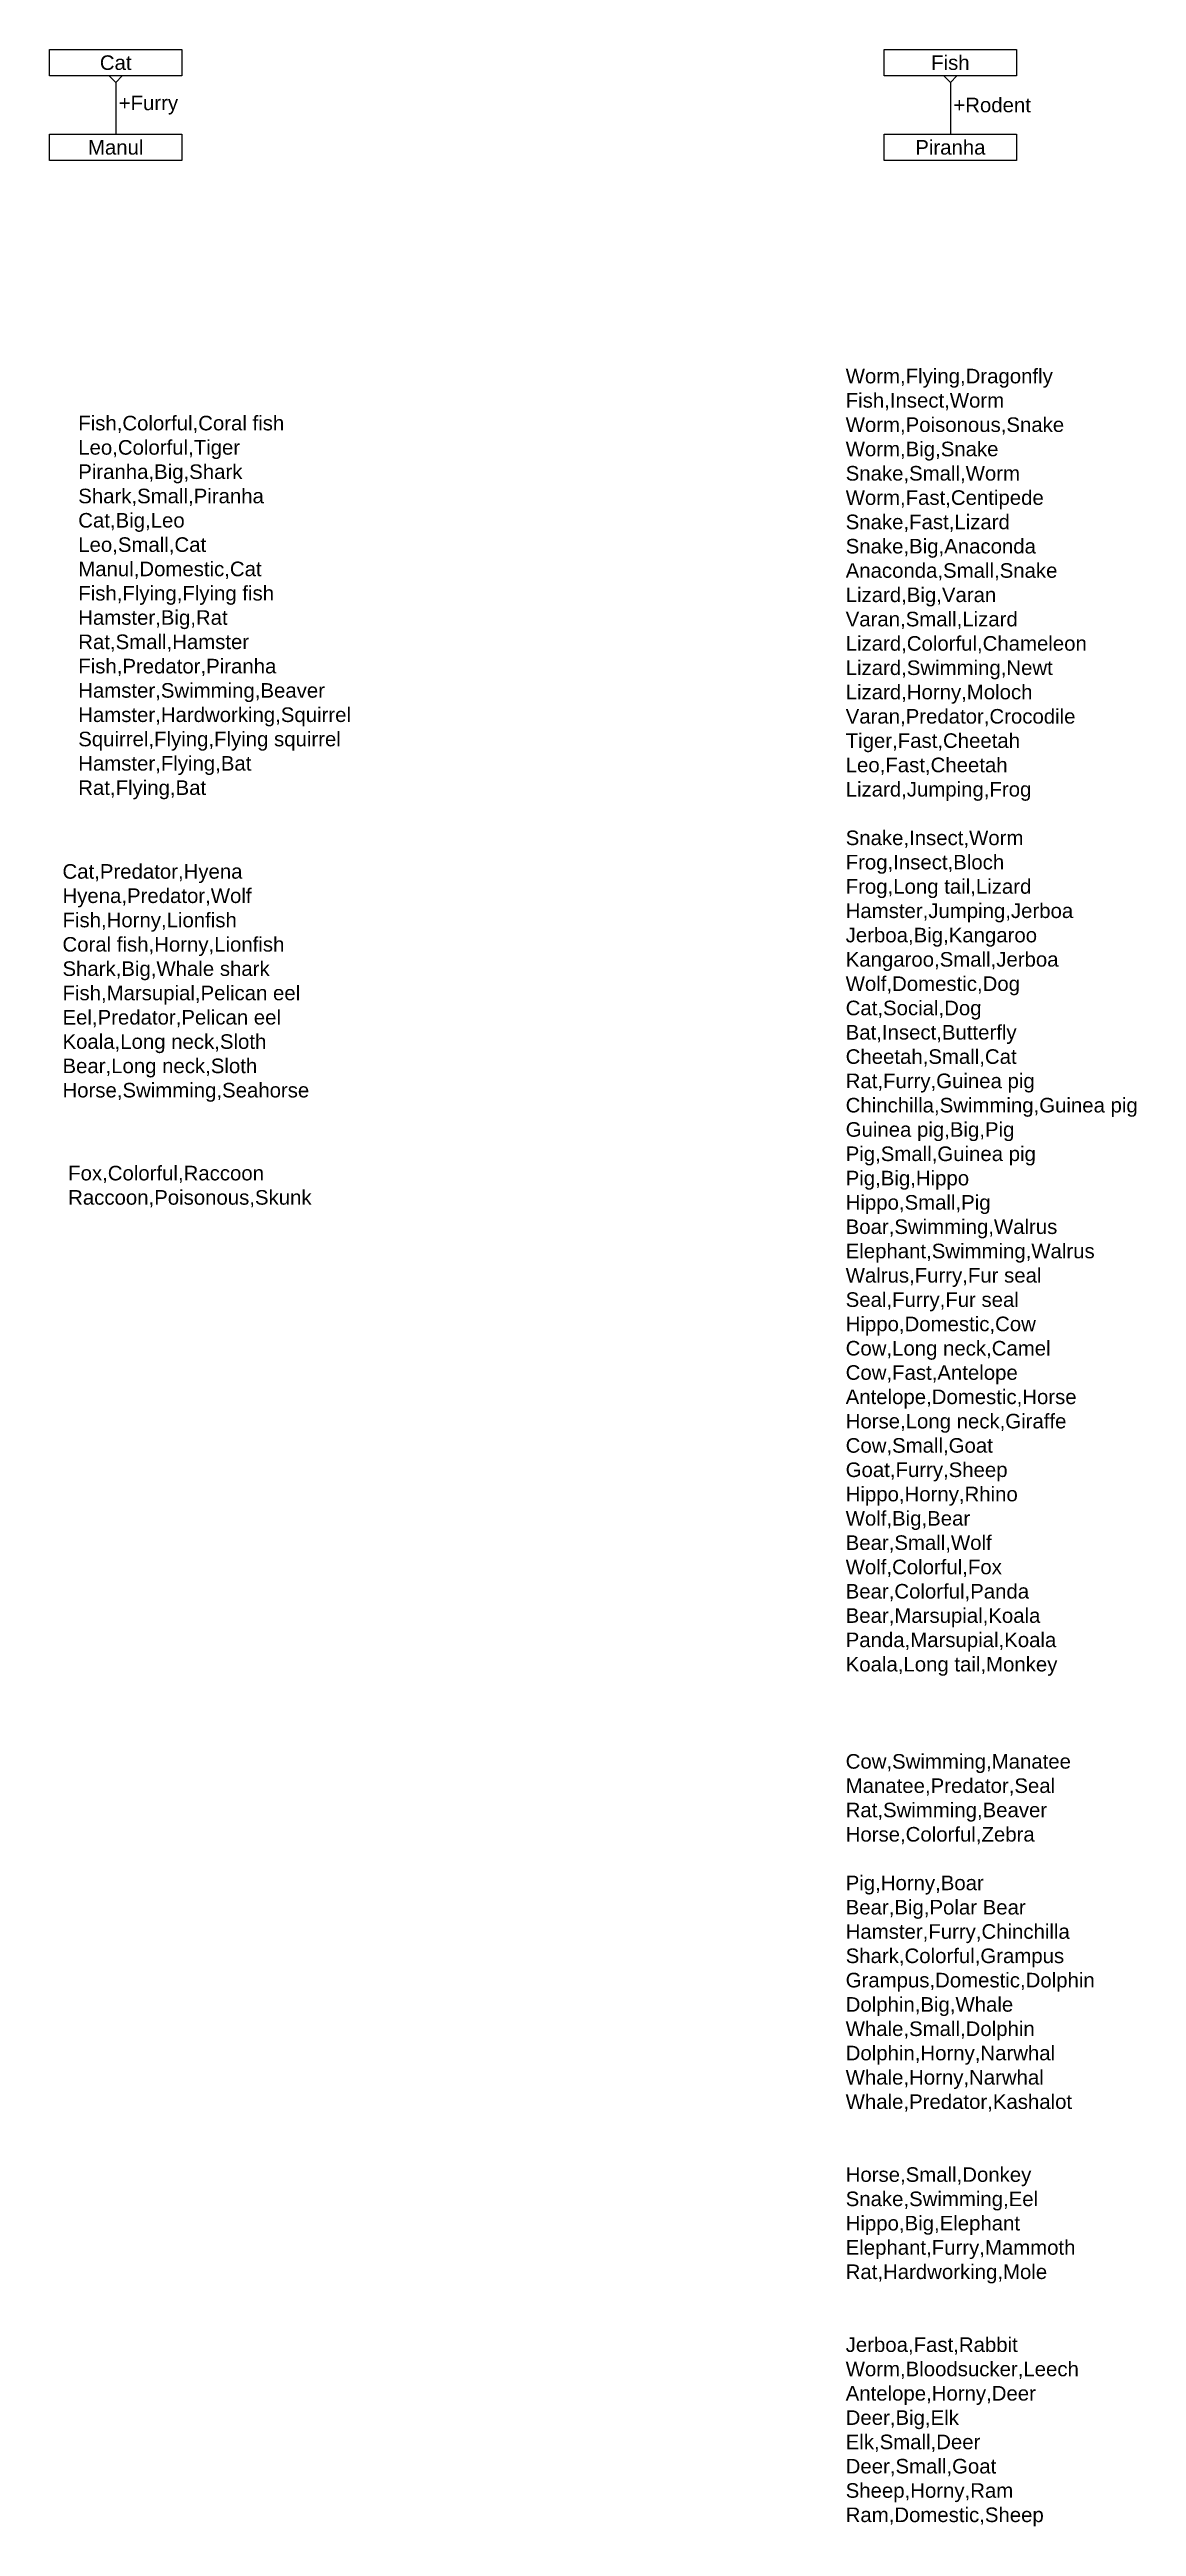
# Model space of a CAD drawing. Header units: millimetres. Extents: x 680 to 1567, y 1696 to 2284.
# Drawn here: x 680.3 to 866.7, y 1695.7 to 2120.4 of the extents above; entities that cross this region are included whole.
import ezdxf

# ---------------------------------------------------------------- set-up
doc = ezdxf.new("R2010")
doc.units = ezdxf.units.MM
doc.styles.get("Standard").update_dxf_attribs({"font": 'arial.ttf'})

msp = doc.modelspace()

# ---------------------------------------------------------------- texts
at = {"char_height": 2.5}
for s, insert, width, attachment_point in [('Cat', (691.67, 2118.13), 22.686, 5), ('Fish', (834.79, 2118.13), 22.686, 5), ('+Furry', (692.18, 2110.87), 22.686, 4), ('+Rodent', (835.3, 2110.87), 22.686, 4), ('Manul', (691.67, 2103.61), 22.686, 5), ('Piranha', (834.79, 2103.61), 22.686, 5), ('^J\\P\\P\\P\\PWorm,Flying,Dragonfly\\PFish,Insect,Worm\\PWorm,Poisonous,Snake\\PWorm,Big,Snake\\PSnake,Small,Worm\\PWorm,Fast,Centipede\\PSnake,Fast,Lizard\\PSnake,Big,Anaconda\\PAnaconda,Small,Snake\\PLizard,Big,Varan\\PVaran,Small,Lizard\\PLizard,Colorful,Chameleon\\PLizard,Swimming,Newt\\PLizard,Horny,Moloch\\PVaran,Predator,Crocodile\\PTiger,Fast,Cheetah\\PLeo,Fast,Cheetah\\PLizard,Jumping,Frog\\P\\PSnake,Insect,Worm\\PFrog,Insect,Bloch\\PFrog,Long tail,Lizard\\PHamster,Jumping,Jerboa\\PJerboa,Big,Kangaroo\\PKangaroo,Small,Jerboa\\PWolf,Domestic,Dog\\PCat,Social,Dog\\PBat,Insect,Butterfly\\PCheetah,Small,Cat\\PRat,Furry,Guinea pig\\PChinchilla,Swimming,Guinea pig\\PGuinea pig,Big,Pig\\PPig,Small,Guinea pig\\PPig,Big,Hippo\\PHippo,Small,Pig\\PBoar,Swimming,Walrus\\PElephant,Swimming,Walrus\\PWalrus,Furry,Fur seal\\PSeal,Furry,Fur seal\\PHippo,Domestic,Cow\\PCow,Long neck,Camel\\PCow,Fast,Antelope\\PAntelope,Domestic,Horse\\PHorse,Long neck,Giraffe\\PCow,Small,Goat\\PGoat,Furry,Sheep\\PHippo,Horny,Rhino\\PWolf,Big,Bear\\PBear,Small,Wolf\\PWolf,Colorful,Fox\\PBear,Colorful,Panda\\PBear,Marsupial,Koala\\PPanda,Marsupial,Koala\\PKoala,Long tail,Monkey\\P\\P\\P\\PCow,Swimming,Manatee\\PManatee,Predator,Seal\\PRat,Swimming,Beaver\\PHorse,Colorful,Zebra\\P\\PPig,Horny,Boar\\PBear,Big,Polar Bear\\PHamster,Furry,Chinchilla\\PShark,Colorful,Grampus\\PGrampus,Domestic,Dolphin\\PDolphin,Big,Whale\\PWhale,Small,Dolphin\\PDolphin,Horny,Narwhal\\PWhale,Horny,Narwhal\\PWhale,Predator,Kashalot\\P\\P\\PHorse,Small,Donkey\\PSnake,Swimming,Eel\\PHippo,Big,Elephant\\PElephant,Furry,Mammoth\\PRat,Hardworking,Mole\\P\\P\\PJerboa,Fast,Rabbit\\PWorm,Bloodsucker,Leech\\PAntelope,Horny,Deer\\PDeer,Big,Elk\\PElk,Small,Deer\\PDeer,Small,Goat\\PSheep,Horny,Ram\\PRam,Domestic,Sheep', (816.84, 2086.49), 56.7491, 1), ('Fish,Colorful,Coral fish\\PLeo,Colorful,Tiger\\PPiranha,Big,Shark\\PShark,Small,Piranha\\PCat,Big,Leo\\PLeo,Small,Cat\\PManul,Domestic,Cat\\PFish,Flying,Flying fish\\PHamster,Big,Rat\\PRat,Small,Hamster\\PFish,Predator,Piranha\\PHamster,Swimming,Beaver\\PHamster,Hardworking,Squirrel\\PSquirrel,Flying,Flying squirrel\\PHamster,Flying,Bat\\PRat,Flying,Bat\\P', (685.25, 2057.59), 48.5625, 1), ('Cat,Predator,Hyena\\PHyena,Predator,Wolf\\PFish,Horny,Lionfish\\PCoral fish,Horny,Lionfish\\PShark,Big,Whale shark\\PFish,Marsupial,Pelican eel\\PEel,Predator,Pelican eel\\PKoala,Long neck,Sloth\\PBear,Long neck,Sloth\\PHorse,Swimming,Seahorse\\P', (682.55, 1980.71), 43.984, 1), ('Fox,Colorful,Raccoon\\PRaccoon,Poisonous,Skunk\\P', (683.52, 1928.98), 43.5256, 1)]:
    msp.add_mtext(s, dxfattribs=dict(at, insert=insert, width=width, attachment_point=attachment_point))

# ---------------------------------------------------------------- linework, layer by layer
for p, q in [((690.54, 2115.87), (691.67, 2114.74)), ((691.67, 2114.74), (692.8, 2115.87)), ((833.66, 2115.87), (834.79, 2114.74)), ((834.79, 2114.74), (835.92, 2115.87)), ((691.67, 2114.74), (691.67, 2105.87)), ((834.79, 2114.74), (834.79, 2105.87))]:
    msp.add_line(p, q)
for points in [[(680.33, 2120.39), (703.01, 2120.39), (703.01, 2115.87), (680.33, 2115.87)], [(823.44, 2120.39), (846.13, 2120.39), (846.13, 2115.87), (823.44, 2115.87)], [(680.33, 2105.87), (703.01, 2105.87), (703.01, 2101.35), (680.33, 2101.35)], [(823.44, 2105.87), (846.13, 2105.87), (846.13, 2101.35), (823.44, 2101.35)]]:
    msp.add_lwpolyline(points, close=True)

msp.set_redraw_order([(e.dxf.handle, doc.entitydb.next_handle()) for e in msp.query("TEXT MTEXT ATTDEF DIMENSION ARC_DIMENSION")])  # texts and dimensions are drawn at this point

doc.saveas('drawing.dxf')
